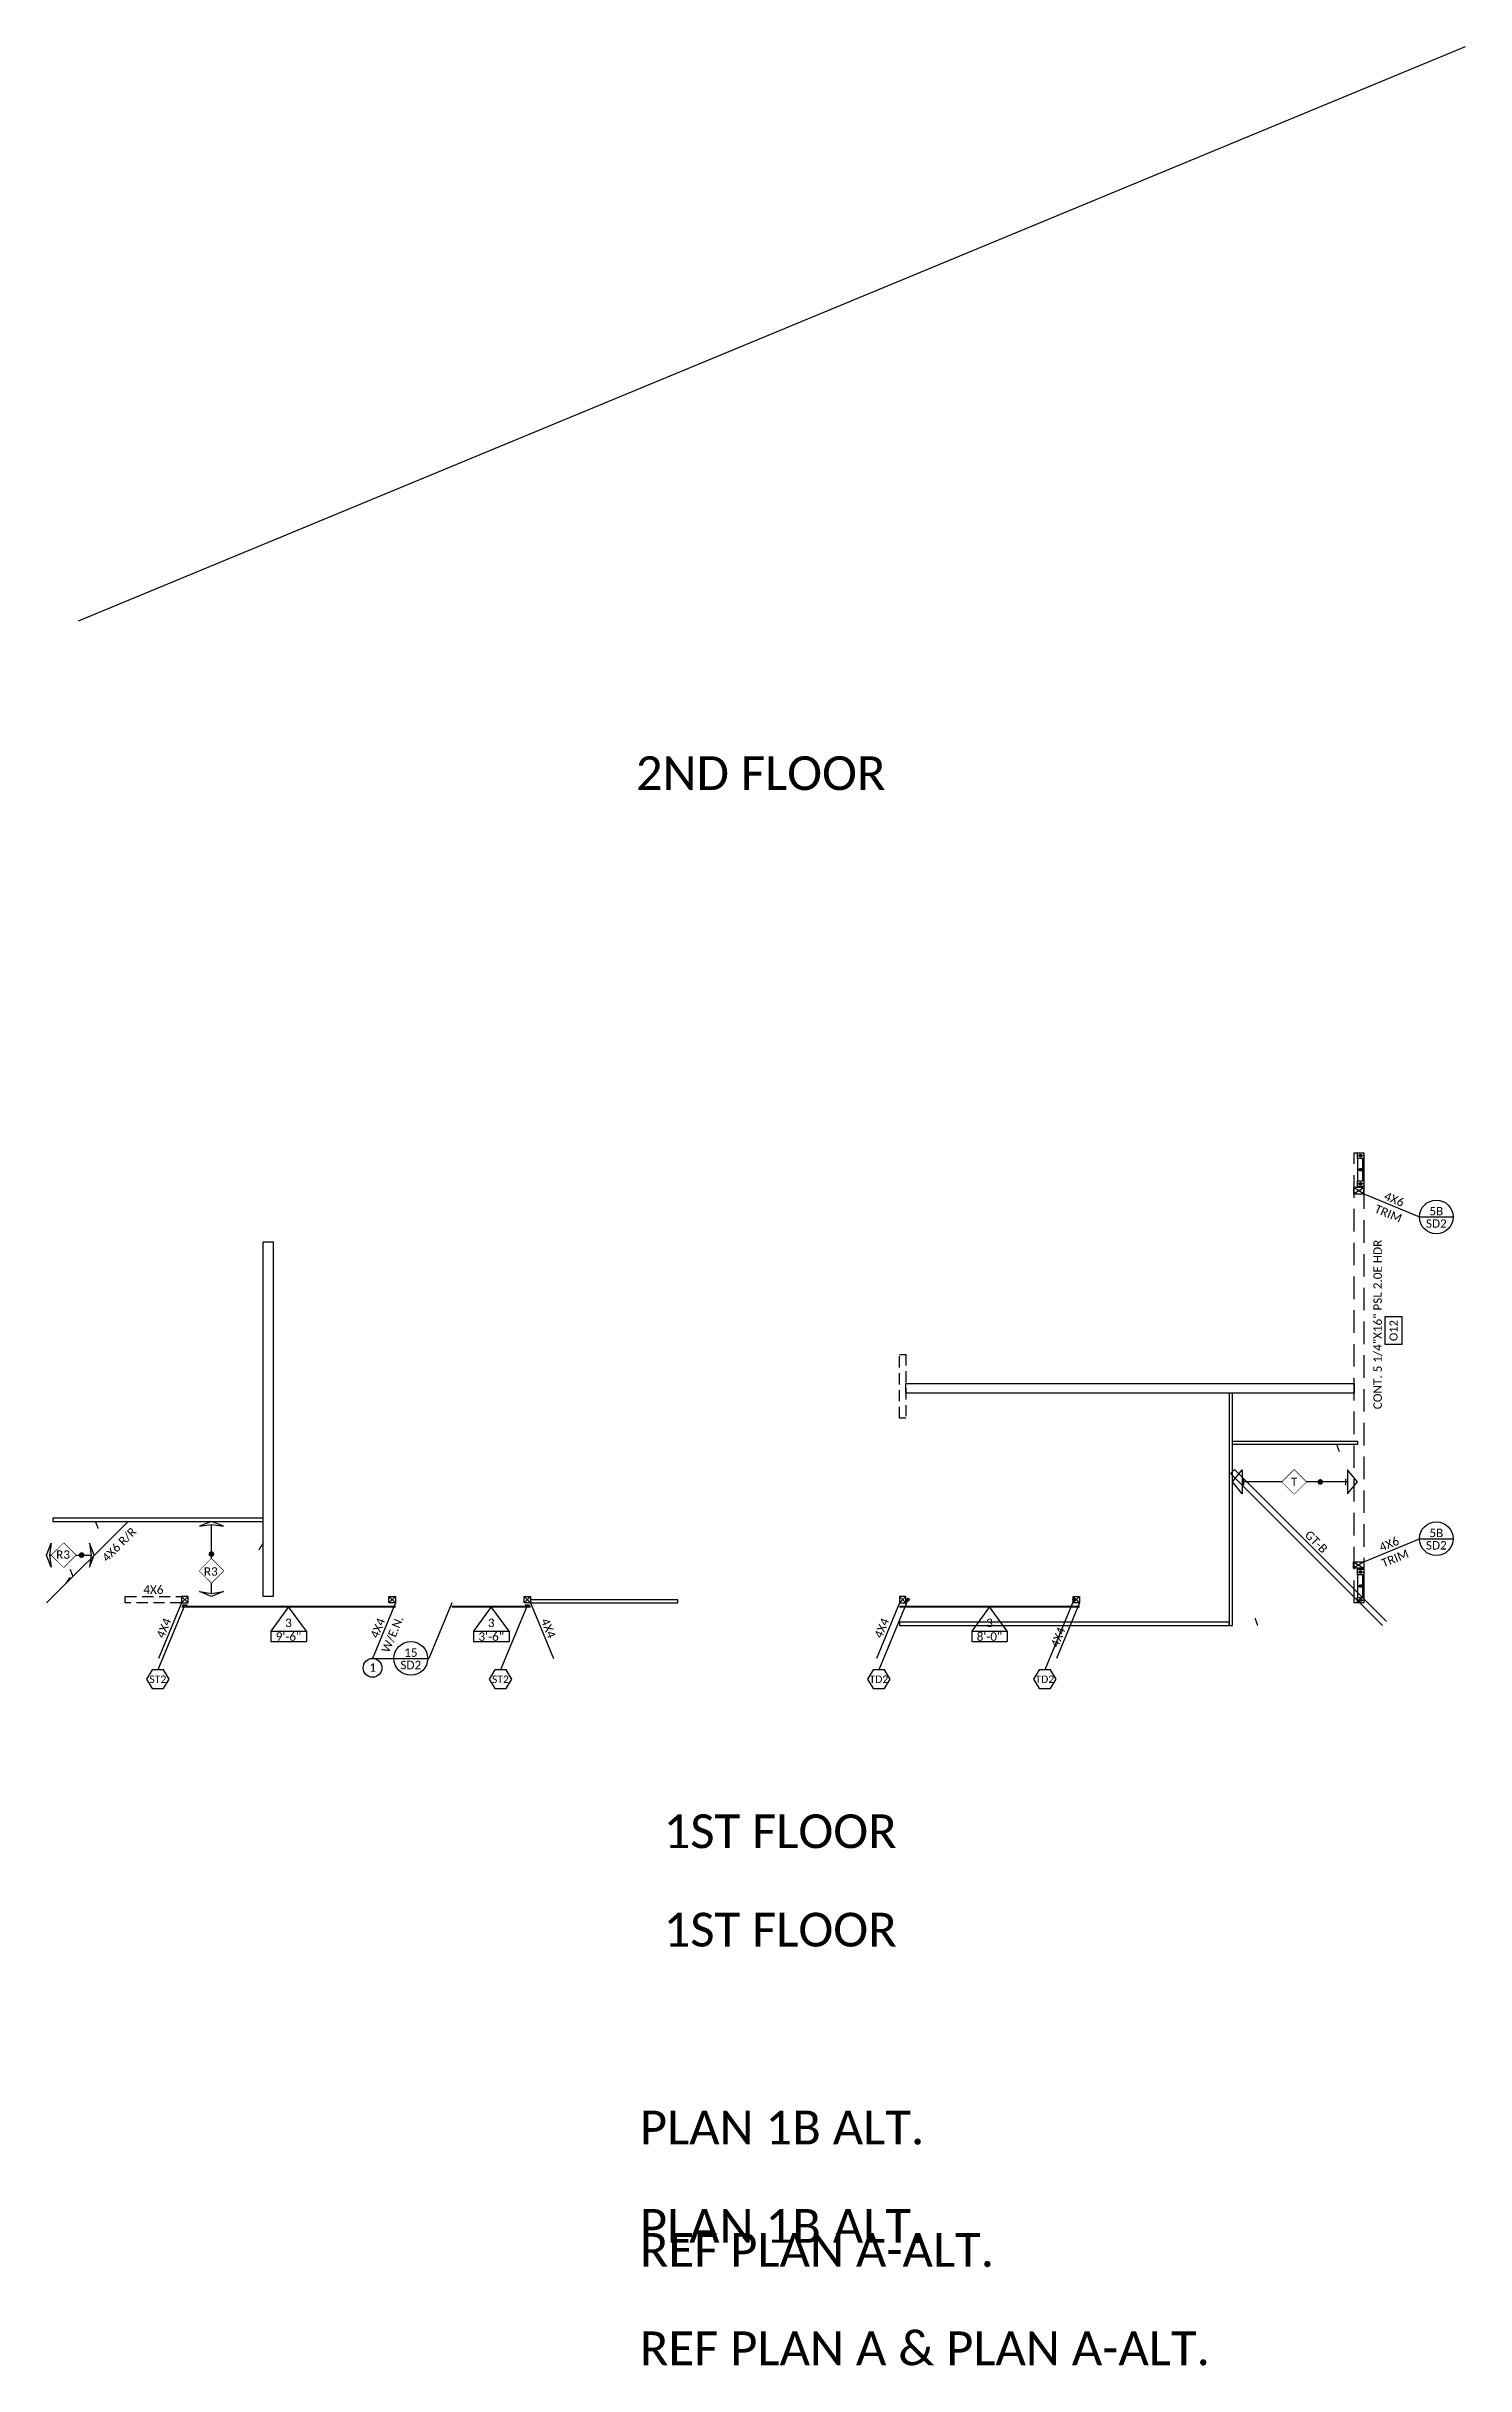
# Model space of a CAD drawing. Header units: inches. Extents: x -4772 to 8114, y -459 to 2752.
# Drawn here: x 5441 to 6197, y 1503 to 2739 of the extents above; entities that cross this region are included whole.
import ezdxf
from ezdxf.enums import TextEntityAlignment as Align

# ---------------------------------------------------------------- set-up
doc = ezdxf.new("R2010")
doc.units = ezdxf.units.IN
doc.header["$LTSCALE"] = 24
doc.header["$MEASUREMENT"] = 0
doc.set_wipeout_variables(frame=1)
for name, pattern in [('DASHDOT2', [12.7, 6.35, -3.175, 0, -3.175]), ('DASHED', [0.75, 0.5, -0.25]), ('DASHED2', [0.375, 0.25, -0.125])]:
    doc.linetypes.add(name, pattern=pattern)
for name, color, linetype in [('FNDN_TEXT', 2, 'Continuous'), ('FRAME_BEAM', 5, 'Continuous'), ('FRAME_DROP', 5, 'DASHED'), ('FRAME_HDR', 70, 'Continuous'), ('FRAME_POST', 4, 'Continuous'), ('FRAME_SWALL', 3, 'SWALL'), ('FRAME_SWTXT', 2, 'Continuous'), ('FRAME_TEXT', 2, 'Continuous')]:
    doc.layers.add(name, color=color, linetype=linetype)
doc.styles.add('ARC-TEXT', font='CALIBRI.TTF', dxfattribs={"height": 4.5})
doc.linetypes.add('SWALL', pattern='A,0.25,0.25,["//",ARC-TEXT,S=0.015,R=0,X=0.01,Y=0.01],0.25', length=0.75)

msp = doc.modelspace()

# ---------------------------------------------------------------- texts
at = {"layer": 'FNDN_TEXT', "style": 'ARC-TEXT'}
for s, p in [('1ST FLOOR', (5769.97857, 1726.19086)), ('PLAN 1B ALT.', (5757.28663, 1568.26286)), ('REF PLAN A & PLAN A-ALT.', (5757.28663, 1503.02648))]:
    msp.add_text(s, height=18, dxfattribs=at).set_placement(p)
at = {"layer": 'FRAME_TEXT', "style": 'ARC-TEXT'}
for s, p in [('2ND FLOOR', (5755.19978, 2342.60796)), ('1ST FLOOR', (5769.97857, 1778.62925)), ('PLAN 1B ALT.', (5757.28663, 1620.70125)), ('REF PLAN A-ALT.', (5757.28663, 1555.46486))]:
    msp.add_text(s, height=18, dxfattribs=at).set_placement(p)
for s, rotation, p in [('4X6', 337.5, (6157.88953, 2121.1895)), ('TRIM', 337.5, (6154.73239, 2113.56749)), ('CONT. 5 1/4"X16" PSL 2.0E HDR', 90, (6153.98697, 2057.75283)), ('GT-B', 315, (6115.16812, 1939.37309)), ('4X6', 22.5, (6157.88953, 1937.43537)), ('TRIM', 22.5, (6161.04667, 1929.81336)), ('4X6', 360, (5498.10746, 1912.81243)), ('4X4', 67.5, (5506.98452, 1894.53036)), ('4X4', 67.5, (5620.99924, 1894.53036)), ('W/E.N.', 67.5, (5628.81601, 1891.29255)), ('4X4', 292.5, (5705.25968, 1894.49518)), ('4X4', 67.5, (5889.48452, 1894.53036)), ('4X4', 67.5, (5983.44865, 1889.61531))]:
    msp.add_text(s, height=4.5, rotation=rotation, dxfattribs=at).set_placement(p, align=Align.BOTTOM_CENTER)

# ---------------------------------------------------------------- blocks, each defined once
blk = doc.blocks.new('*U218')
at = {"color": 1}
blk.add_lwpolyline([(2.3, 3.4, 0.687, 0.687, 0), (0, 0, 0, 0, 0), (105.2, 21.4, 0.687, 0.687, 0), (102.9, 18, 0.687, 0.687, 0)], format="xyseb", dxfattribs=at)
blk = doc.blocks.new('*U135')
at = {"color": 1}
blk.add_lwpolyline([(-1.4, 3.9, 0.688, 0.688, 0), (0, 0, 0, 0, 0), (42.1, 96.5, 0.688, 0.688, 0), (43.5, 92.6, 0.688, 0.688, 0)], format="xyseb", dxfattribs=at)
blk = doc.blocks.new('*U136')
for p, q in [((6.1, -1.7), (6.1, 1.7)), ((60.4, -1.7), (60.4, 1.7)), ((61.3, 0), (5.2, 0))]:
    blk.add_line(p, q)
for points in [[(5.2, -6.4), (0, 0), (5.2, 6.4)], [(26.4, 0), (32.8, -6.4), (39.2, 0), (32.8, 6.4)], [(61.3, -6.4), (66.5, 0), (61.3, 6.4)]]:
    blk.add_lwpolyline(points, close=True)
at = {"style": 'ARC-TEXT', "width": 1.00018}
blk.add_attdef('FRM', text='', height=4.5, dxfattribs=at).set_placement((32.8, 0), align=Align.MIDDLE_CENTER)
blk.add_wipeout([(39.2, 0), (32.8, 6.4), (26.4, 0), (32.8, -6.4)])
at = {"color": 1, "const_width": 1.5}
blk.add_lwpolyline([(47.5, 0, 1), (46, 0, 1)], format="xyb", close=True, dxfattribs=at)
blk = doc.blocks.new('TEC_BM')
blk.add_lwpolyline([(-7.5, 4.5), (7.5, 4.5), (7.5, -4.5), (-7.5, -4.5), (-7.5, 4.5)])
at = {"style": 'ARC-TEXT', "width": 1.00018}
blk.add_attdef('BM', text='', height=4.27, dxfattribs=at).set_placement((0, 0), align=Align.MIDDLE_CENTER)
blk = doc.blocks.new('*U185')
for p, q in [((0, 5.5), (0, 0)), ((3.5, 5.5), (0, 5.5)), ((0, 0), (3.5, 0)), ((3.5, 0), (3.5, 5.5))]:
    blk.add_line(p, q)
at = {"color": 1}
for p, q in [((0, 5.5), (3.5, 0)), ((0, 0), (3.5, 5.5))]:
    blk.add_line(p, q, dxfattribs=at)
blk = doc.blocks.new('TEC_DET')
blk.add_line((-9, 0), (9, 0))
blk.add_circle((0, 0), 9)
at = {"style": 'ARC-TEXT'}
for tag, p in [('NUM', (0, 3.1)), ('SHT', (0, -3.5))]:
    blk.add_attdef(tag, text='', height=4.5, dxfattribs=at).set_placement(p, align=Align.MIDDLE_CENTER)
blk = doc.blocks.new('*U186')
for p, q in [((-3.5, 0), (-3.5, 5.5)), ((-3.5, 5.5), (0, 5.5)), ((0, 0), (-3.5, 0)), ((0, 5.5), (0, 0))]:
    blk.add_line(p, q)
at = {"color": 1}
for p, q in [((0, 5.5), (-3.5, 0)), ((0, 0), (-3.5, 5.5))]:
    blk.add_line(p, q, dxfattribs=at)
blk = doc.blocks.new('*U208')
for p, q in [((0, 3.5), (0, 0)), ((3.5, 3.5), (0, 3.5)), ((0, 0), (3.5, 0)), ((3.5, 0), (3.5, 3.5))]:
    blk.add_line(p, q)
at = {"color": 1}
for p, q in [((0, 3.5), (3.5, 0)), ((0, 0), (3.5, 3.5))]:
    blk.add_line(p, q, dxfattribs=at)
blk = doc.blocks.new('*U207')
for p, q in [((-3.5, 0), (-3.5, 3.5)), ((-3.5, 3.5), (0, 3.5)), ((0, 0), (-3.5, 0)), ((0, 3.5), (0, 0))]:
    blk.add_line(p, q)
at = {"color": 1}
for p, q in [((0, 3.5), (-3.5, 0)), ((0, 0), (-3.5, 3.5))]:
    blk.add_line(p, q, dxfattribs=at)
blk = doc.blocks.new('*U115')
for p, q in [((13, 9.5), (18.6, 9.5)), ((18.6, -9.5), (18.6, 9.5)), ((13, -9.5), (18.6, -9.5))]:
    blk.add_line(p, q)
at = {"flags": 128}
blk.add_lwpolyline([(13, -9.5), (13, 9.5), (0, 0)], close=True, dxfattribs=at)
at = {"style": 'ARC-TEXT'}
for tag, p in [('NUM', (8.6, 0)), ('LENGTH', (15.9, 0)), ('REF', (21.8, 0))]:
    blk.add_attdef(tag, text='', height=4.5, rotation=90, dxfattribs=at).set_placement(p, align=Align.MIDDLE_CENTER)
blk = doc.blocks.new('*U203')
for p, q in [((0, 3.5), (0, 0)), ((3.5, 3.5), (0, 3.5)), ((0, 0), (3.5, 0)), ((3.5, 0), (3.5, 3.5))]:
    blk.add_line(p, q)
at = {"color": 1}
for p, q in [((0, 3.5), (3.5, 0)), ((0, 0), (3.5, 3.5))]:
    blk.add_line(p, q, dxfattribs=at)
blk = doc.blocks.new('*U124')
for p, q in [((0, -1.2), (0, 1.2)), ((0, 0), (34.7, -14.4))]:
    blk.add_line(p, q)
blk = doc.blocks.new('TEC_HD_F')
blk.add_lwpolyline([(-3, -5), (3, -5), (6, 0), (3, 5), (-3, 5), (-6, 0), (-3, -5)])
at = {"style": 'ARC-TEXT'}
blk.add_attdef('HD', text='', height=4, dxfattribs=at).set_placement((0, 0), align=Align.MIDDLE_CENTER)
blk = doc.blocks.new('*U204')
for p, q in [((-3.5, 0), (-3.5, 3.5)), ((-3.5, 3.5), (0, 3.5)), ((0, 0), (-3.5, 0)), ((0, 3.5), (0, 0))]:
    blk.add_line(p, q)
at = {"color": 1}
for p, q in [((0, 3.5), (-3.5, 0)), ((0, 0), (-3.5, 3.5))]:
    blk.add_line(p, q, dxfattribs=at)
blk = doc.blocks.new('*U123')
for p, q in [((-3.5, 0), (-3.5, 3.5)), ((-3.5, 3.5), (0, 3.5)), ((0, 0), (-3.5, 0)), ((0, 3.5), (0, 0))]:
    blk.add_line(p, q)
at = {"color": 1}
for p, q in [((0, 3.5), (-3.5, 0)), ((0, 0), (-3.5, 3.5))]:
    blk.add_line(p, q, dxfattribs=at)
blk = doc.blocks.new('TEC_KNOTE')
blk.add_circle((0, 0), 5)
at = {"style": 'ARC-TEXT', "width": 1.00018}
blk.add_attdef('NOTE', text='', height=4.5, dxfattribs=at).set_placement((0.1, 0.2), align=Align.MIDDLE_CENTER)
blk = doc.blocks.new('*U216')
blk.add_line((38.4, 0), (1.6, 0))
for points in [[(2.6, 6.4), (2.6, 6.4), (0, 0), (2.6, -6.4), (2.6, -6.4), (1.6, 0), (2.6, 6.4)], [(20, 0), (26.4, -6.4), (32.7, 0), (26.4, 6.4)]]:
    blk.add_lwpolyline(points, close=True)
at = {"style": 'ARC-TEXT', "width": 1.00018}
blk.add_attdef('FRM', text='', height=4.5, rotation=180, dxfattribs=at).set_placement((26.7, -0.3), align=Align.MIDDLE_CENTER)
blk.add_wipeout([(32.7, 0), (26.4, 6.4), (20, 0), (26.4, -6.4)])
at = {"color": 1, "const_width": 1.5}
blk.add_lwpolyline([(18.2, 0, 1), (16.7, 0, 1)], format="xyb", close=True, dxfattribs=at)
blk.add_lwpolyline([(37.4, 6.4), (37.4, 6.4), (40, 0), (37.4, -6.4), (37.4, -6.4), (38.4, 0), (37.4, 6.4)], close=True)
blk = doc.blocks.new('*U219')
blk.add_line((23.9, 0), (1.6, 0))
for points in [[(2.6, 6.4), (2.6, 6.4), (0, 0), (2.6, -6.4), (2.6, -6.4), (1.6, 0), (2.6, 6.4)], [(9.9, 0), (16.3, -6.4), (22.7, 0), (16.3, 6.4)]]:
    blk.add_lwpolyline(points, close=True)
at = {"style": 'ARC-TEXT', "width": 1.00018}
blk.add_attdef('FRM', text='', height=4.5, rotation=180, dxfattribs=at).set_placement((16.6, -0.3), align=Align.MIDDLE_CENTER)
blk.add_wipeout([(22.7, 0), (16.3, 6.4), (9.9, 0), (16.3, -6.4)])
at = {"color": 1, "const_width": 1.5}
blk.add_lwpolyline([(7.5, 0, 1), (6, 0, 1)], format="xyb", close=True, dxfattribs=at)
blk.add_lwpolyline([(22.9, 6.4), (22.9, 6.4), (25.5, 0), (22.9, -6.4), (22.9, -6.4), (23.9, 0), (22.9, 6.4)], close=True)
blk = doc.blocks.new('*U220')
at = {"color": 1}
blk.add_lwpolyline([(-1.5, 3.8, 0.688, 0.688, 0), (0, 0, 0, 0, 0), (11.9, 29.4, 0.688, 0.688, 0), (13.5, 25.5, 0.688, 0.688, 0)], format="xyseb", dxfattribs=at)
blk = doc.blocks.new('CORE_HD_F')
blk.add_lwpolyline([(-3, -5), (3, -5), (6, 0), (3, 5), (-3, 5), (-6, 0), (-3, -5)])
at = {"style": 'ARC-TEXT'}
blk.add_attdef('HD', text='', height=4, dxfattribs=at).set_placement((0, 0), align=Align.MIDDLE_CENTER)
blk = doc.blocks.new('CORE_HDTAG')
blk.add_line((0, 0), (40.5, 0))
at = {"const_width": 1}
blk.add_lwpolyline([(-0.5, 0, 1), (0.5, 0, 1)], format="xyb", close=True, dxfattribs=at)
blk = doc.blocks.new('*U132')
at = {"color": 3, "linetype": 'Continuous'}
for p, q in [((0, -3.5), (0, 0)), ((0, 0), (3, 0)), ((3, 0), (15, 0)), ((15, 0), (18, 0)), ((18, 0), (18, -3.5)), ((3, -3.5), (0, -3.5)), ((3, -0.8), (15, -0.8)), ((3, -3.5), (15, -3.5)), ((18, -3.5), (15, -3.5))]:
    blk.add_line(p, q, dxfattribs=at)
at = {"color": 3, "linetype": 'DASHED2', "ltscale": 3}
for p, q in [((3, 0), (3, -3.5)), ((15, -3.5), (15, 0))]:
    blk.add_line(p, q, dxfattribs=at)
at = {"color": 1, "linetype": 'DASHDOT2'}
for p, q in [((1.2, -1.7), (0.7, -1.7)), ((1.6, -1.7), (1.4, -1.7)), ((1.5, -1.4), (1.5, -0.4)), ((1.5, -1.9), (1.5, -1.6)), ((1.5, -3), (1.5, -2)), ((2.3, -1.7), (1.8, -1.7)), ((8.7, -1.7), (8.2, -1.7)), ((9.1, -1.7), (8.9, -1.7)), ((9, -1.4), (9, -0.4)), ((9, -1.9), (9, -1.6)), ((9, -3), (9, -2)), ((9.8, -1.7), (9.3, -1.7)), ((16.2, -1.7), (15.7, -1.7)), ((16.6, -1.7), (16.4, -1.7)), ((16.5, -1.4), (16.5, -0.4)), ((16.5, -1.9), (16.5, -1.6)), ((16.5, -3), (16.5, -2)), ((17.3, -1.7), (16.8, -1.7))]:
    blk.add_line(p, q, dxfattribs=at)
at = {"color": 1}
for p, q in [((1.1, -1.3), (1.1, -2.3)), ((1.9, -2.3), (1.9, -1.3)), ((8.6, -1.3), (8.6, -2.3)), ((9.4, -2.3), (9.4, -1.3)), ((16.1, -1.3), (16.1, -2.3)), ((16.9, -2.3), (16.9, -1.3))]:
    blk.add_line(p, q, dxfattribs=at)
for centre, start, end in [((1.5, -1.3), 0, 180), ((1.5, -2.3), 180, 0), ((9, -1.3), 0, 180), ((9, -2.3), 180, 0), ((16.5, -1.3), 0, 180), ((16.5, -2.3), 180, 0)]:
    blk.add_arc(centre, 0.383, start, end, dxfattribs=at)

# ---------------------------------------------------------------- linework, layer by layer
at = {"layer": 'FRAME_BEAM'}
for points in [[(5556.60746, 1912.81243), (5556.60746, 2101.81243), (5561.85746, 2101.81243), (5561.85746, 1912.81243), (5556.60746, 1912.81243)], [(5899.10746, 2026.31243), (6137.98246, 2026.31243), (6137.98246, 2021.06243), (5899.10746, 2021.06243), (5899.10746, 2026.31243)]]:
    msp.add_lwpolyline(points, dxfattribs=at)
at = {"layer": 'FRAME_DROP', "linetype": 'DASHED2'}
msp.add_lwpolyline([(5899.10746, 2041.81243), (5899.10746, 2007.81243), (5895.60746, 2007.81243), (5895.60746, 2041.81243), (5899.10746, 2041.81243)], dxfattribs=at)
at = {"layer": 'FRAME_HDR'}
for points in [[(6139.60746, 1993.81243), (6073.10746, 1993.81243), (6073.10746, 1995.56243), (6139.60746, 1995.56243), (6139.60746, 1993.81243)], [(6152.98614, 1897.31243), (6072.0468, 1978.25177), (6074.16812, 1980.37309)], [(6074.16812, 1980.37309), (6155.10746, 1899.43375)], [(5444.60746, 1952.81243), (5556.60746, 1952.81243), (5556.60746, 1954.56243), (5444.60746, 1954.56243), (5444.60746, 1952.81243)], [(5699.12218, 1909.31243), (5777.60746, 1909.31243), (5777.60746, 1911.06243), (5699.12218, 1911.06243), (5699.12218, 1909.31243)], [(5895.60746, 1897.31243), (6071.35746, 1897.31243), (6071.35746, 1899.06243), (5895.60746, 1899.06243), (5895.60746, 1897.31243)]]:
    msp.add_lwpolyline(points, dxfattribs=at)
at = {"layer": 'FRAME_HDR', "linetype": 'DASHED2'}
msp.add_lwpolyline([(5483.10746, 1912.81243), (5513.10746, 1912.81243), (5513.10746, 1909.31243), (5483.10746, 1909.31243), (5483.10746, 1912.81243)], dxfattribs=at)
at = {"layer": 'FRAME_SWALL', "linetype": 'DASHED2', "const_width": 1}
for points in [[(5513.10746, 1907.31243), (5627.12218, 1907.31243)], [(5657.12218, 1907.31243), (5699.12218, 1907.31243)], [(5895.60746, 1907.31243), (5991.60746, 1907.31243)]]:
    msp.add_lwpolyline(points, dxfattribs=at)
at = {"layer": 'FRAME_TEXT'}
for p, q in [((5458.26086, 2432.89223), (6197.27978, 2739.00389)), ((6143.10746, 2127.31243), (6172.6716, 2115.06656)), ((6143.10746, 1931.31243), (6172.6716, 1943.5583)), ((5513.10746, 1909.31243), (5500.86159, 1879.74829)), ((5627.12218, 1909.31243), (5614.87631, 1879.74829)), ((5657.12218, 1909.31243), (5644.87631, 1879.74829)), ((5699.12218, 1909.31243), (5711.36805, 1879.74829)), ((5895.60746, 1909.31243), (5883.36159, 1879.74829)), ((5895.60746, 1912.81243), (5895.60746, 1909.31243)), ((5991.60746, 1909.31243), (5979.36159, 1879.74829)), ((5614.87631, 1879.74829), (5644.87631, 1879.74829))]:
    msp.add_line(p, q, dxfattribs=at)

# ---------------------------------------------------------------- block references
at = {"layer": 'FNDN_TEXT'}
for name, p, rotation in [('*U124', (5514.85746, 1908.31243), 270.0000000000003), ('*U124', (5697.37218, 1908.31243), 270.0000000000021), ('CORE_HDTAG', (5900.17023, 1911.06243), 247.5000000000001), ('CORE_HDTAG', (5988.5694, 1911.06243), 247.5000000000001)]:
    msp.add_blockref(name, p, dxfattribs=dict(at, rotation=rotation))
for name, p, values in [('TEC_HD_F', (5500.49787, 1868.64531), {'HD': 'ST2'}), ('TEC_HD_F', (5683.01259, 1868.64531), {'HD': 'ST2'}), ('CORE_HD_F', (5884.67155, 1868.64531), {'HD': 'TD2'}), ('CORE_HD_F', (5973.07072, 1868.64531), {'HD': 'TD2'})]:
    msp.add_blockref(name, p, dxfattribs=at).add_auto_attribs(values)
at = {"layer": 'FRAME_POST'}
for name, p, rotation in [('*U185', (6143.10746, 2127.31243), 90), ('*U186', (6143.10746, 1931.31243), 89.99999999998515), ('*U123', (5627.12218, 1909.31243), 359.9999999963471)]:
    msp.add_blockref(name, p, dxfattribs=dict(at, rotation=rotation))
for name, p in [('*U203', (5513.10746, 1909.31243)), ('*U204', (5699.12218, 1909.31243)), ('*U208', (5895.60746, 1909.31243)), ('*U207', (5991.60746, 1909.31243))]:
    msp.add_blockref(name, p, dxfattribs=at)
at = {"layer": 'FRAME_SWALL', "rotation": 270}
for p in [(6143.10746, 2149.31243), (6143.10746, 1927.31243)]:
    msp.add_blockref('*U132', p, dxfattribs=at)
at = {"layer": 'FRAME_SWTXT'}
for p, rotation, values in [((5570.11482, 1907.31243), 270, {'NUM': '3', 'LENGTH': '9\'-6"'}), ((5678.12218, 1907.31243), 270.0000000000019, {'NUM': '3', 'LENGTH': '3\'-6"'}), ((5943.60746, 1907.31243), 270, {'NUM': '3', 'LENGTH': '8\'-0"'})]:
    msp.add_blockref('*U115', p, dxfattribs=dict(at, rotation=rotation)).add_auto_attribs(values)
at = {"layer": 'FRAME_TEXT'}
for name, p, values in [('TEC_DET', (6181.6716, 2115.06656), {'NUM': '5B', 'SHT': 'SD2'}), ('TEC_DET', (6181.6716, 1943.5583), {'NUM': '5B', 'SHT': 'SD2'}), ('TEC_KNOTE', (5614.87631, 1874.74829), {'NOTE': '1'}), ('TEC_DET', (5635.2537, 1879.74829), {'NUM': '15', 'SHT': 'SD2'})]:
    msp.add_blockref(name, p, dxfattribs=at).add_auto_attribs(values)
at = {"layer": 'FRAME_TEXT', "rotation": 90}
msp.add_blockref('TEC_BM', (6158.87011, 2054.49992), dxfattribs=at).add_auto_attribs({'BM': 'O12'})
at = {"layer": 'FRAME_TEXT'}
for name, p in [('*U135', (6086.49897, 1897.31243)), ('*U218', (5451.38582, 1919.59079))]:
    msp.add_blockref(name, p, dxfattribs=at)

msp.set_redraw_order([(e.dxf.handle, doc.entitydb.next_handle()) for e in msp.query("TEXT MTEXT ATTDEF DIMENSION ARC_DIMENSION")])  # texts and dimensions are drawn at this point

# ---------------------------------------------------------------- next in the draw order: block references
at = {"layer": 'FRAME_TEXT'}
msp.add_blockref('*U136', (6073.10746, 1973.822), dxfattribs=at).add_auto_attribs({'FRM': 'T'})
at = {"layer": 'FRAME_TEXT', "rotation": 179.9999999963484}
msp.add_blockref('*U219', (5466.60746, 1934.81243), dxfattribs=at).add_auto_attribs({'FRM': 'R3'})
at = {"layer": 'FRAME_TEXT'}
ref = msp.add_blockref('*U216', (5529.0413, 1952.81243), dxfattribs=dict(at, rotation=269.9999999963484))
ref.add_attrib('FRM', 'R3', dxfattribs={"layer": '0', "height": 4.5, "style": 'ARC-TEXT', "width": 1.00018}).set_placement((5528.69339, 1926.10056), align=Align.MIDDLE_CENTER)

# ---------------------------------------------------------------- next in the draw order: linework, layer by layer
at = {"layer": 'FRAME_DROP'}
msp.add_lwpolyline([(6143.10746, 2149.31243), (6143.10746, 1909.31243), (6137.98246, 1909.31243), (6137.98246, 2149.31243), (6143.10746, 2149.31243)], dxfattribs=at)
at = {"layer": 'FRAME_HDR'}
msp.add_line((5441.10746, 1909.31243), (5484.60746, 1952.81243), dxfattribs=at)
msp.add_lwpolyline([(6073.10746, 1897.31243), (6073.10746, 2021.06243), (6071.35746, 2021.06243), (6071.35746, 1897.31243), (6073.10746, 1897.31243)], dxfattribs=at)

# ---------------------------------------------------------------- next in the draw order: block references
at = {"layer": 'FRAME_TEXT'}
msp.add_blockref('*U220', (5455.25231, 1923.45729), dxfattribs=at)

# ---------------------------------------------------------------- next in the draw order: texts
at = {"layer": 'FRAME_TEXT', "style": 'ARC-TEXT'}
msp.add_text('4X6 R/R', height=4.5, rotation=45, dxfattribs=at).set_placement((5482.40151, 1937.91449), align=Align.BOTTOM_CENTER)

doc.saveas('drawing.dxf')
